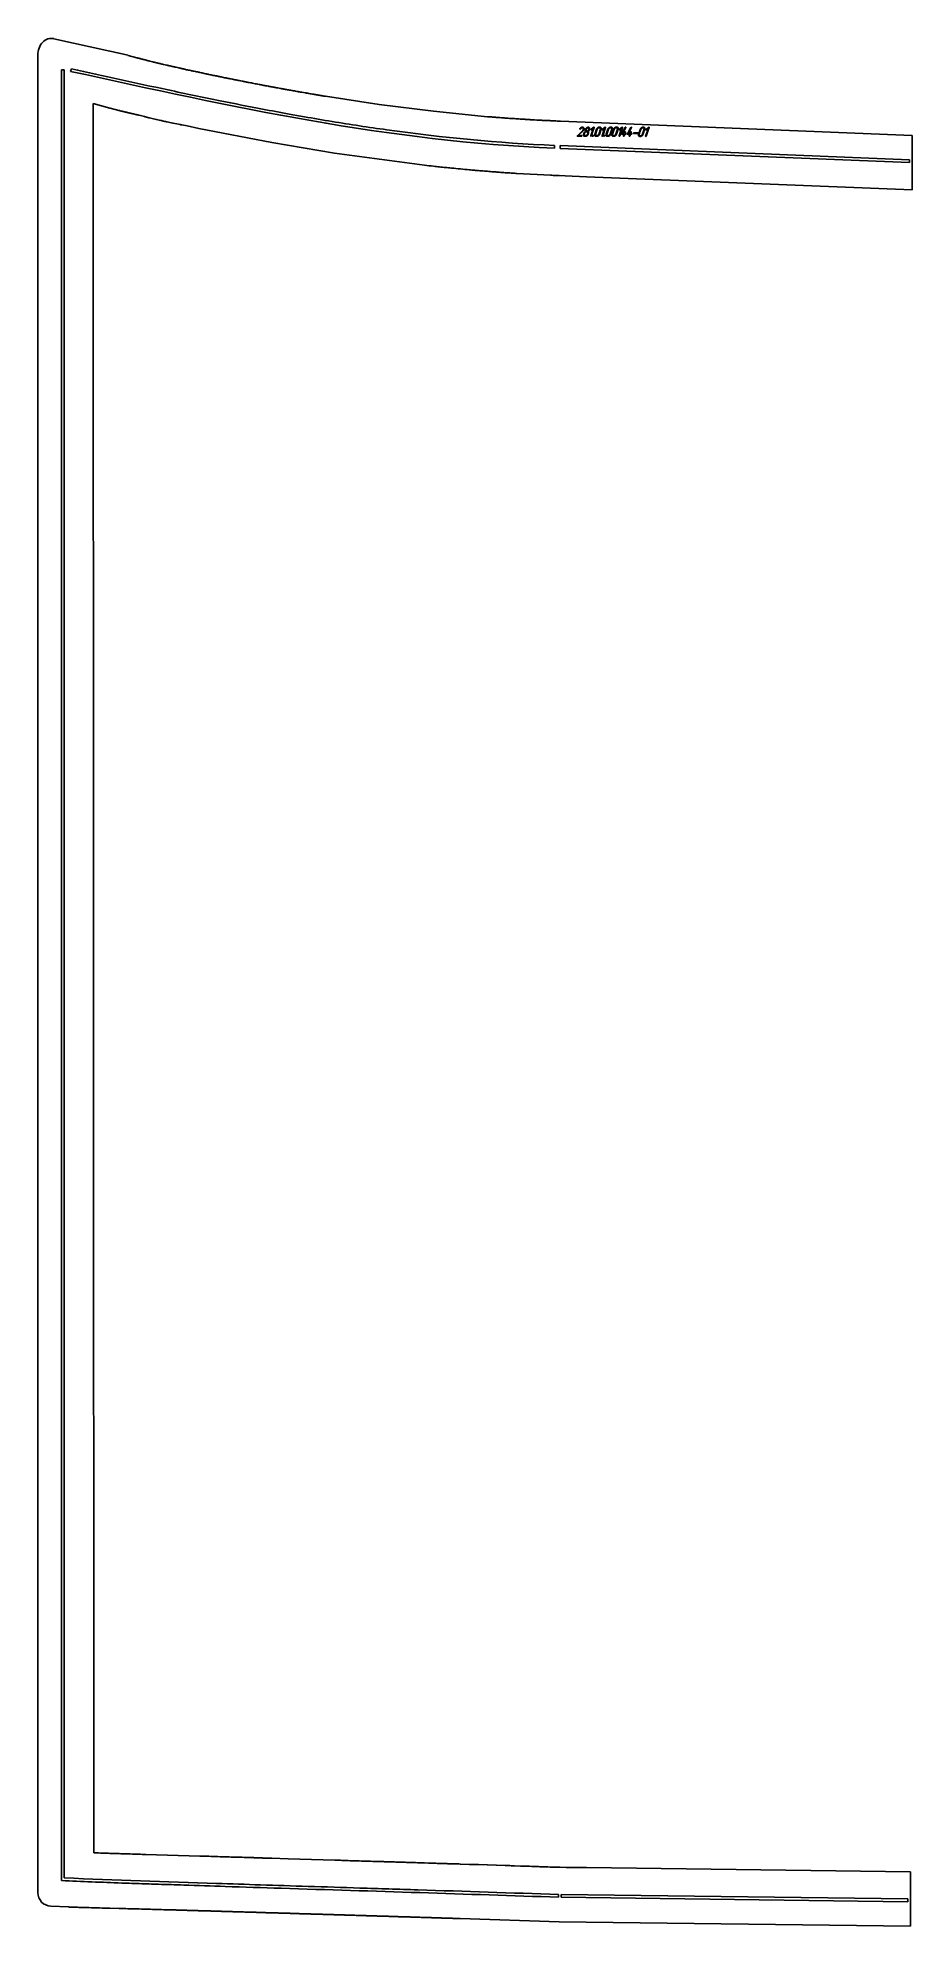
# Model space of a CAD drawing. Header units: millimetres. Extents: x 378 to 1341, y 100 to 2180.
import ezdxf

# ---------------------------------------------------------------- set-up
doc = ezdxf.new("R2010")
doc.units = ezdxf.units.MM
doc.linetypes.add('K5LT32768', pattern=[0])
doc.layers.add('Engraving', color=7, linetype='Continuous')

msp = doc.modelspace()

# ---------------------------------------------------------------- linework, layer by layer
at = {"color": 150, "linetype": 'K5LT32768', "lineweight": 25, "true_color": 0x0080ff}
for p, q in [((457.7, 2165.2), (395.8, 2178.8)), ((467.5, 2162.9), (457.8, 2165.1)), ((378.2, 2160.6), (378.2, 137.7)), ((477.4, 2160.5), (467.7, 2162.9)), ((487.3, 2157.8), (477.6, 2160.4)), ((488.5, 2157.5), (487.5, 2157.7)), ((489, 2157.3), (488.5, 2157.5)), ((439.8, 180.9), (439.3, 2107.3)), ((439.3, 2107.3), (457.7, 2102.4)), ((457.7, 2102.4), (457.8, 2102.4)), ((457.8, 2102.4), (467.5, 2099.8)), ((754.1, 2106.3), (695.1, 2115.4)), ((754.1, 2106.3), (813.9, 2098.8)), ((467.5, 2099.8), (467.7, 2099.7)), ((467.7, 2099.7), (468.2, 2099.6)), ((468.2, 2099.6), (469.1, 2099.4)), ((477.4, 2097.3), (477.6, 2097.3)), ((487.3, 2095.1), (487.5, 2095)), ((497.2, 2092.6), (497.4, 2092.5)), ((507.1, 2090.2), (507.3, 2090.1)), ((517, 2087.9), (517.2, 2087.9)), ((526.9, 2085.8), (527.1, 2085.8)), ((542.7, 2082.7), (536.8, 2083.8)), ((555.5, 2079.8), (542.7, 2082.7)), ((635.8, 2064.4), (555.5, 2079.8)), ((873.5, 2092.9), (813.9, 2098.8)), ((883.4, 2092.1), (883.2, 2092.1)), ((893.3, 2091.4), (893.1, 2091.4)), ((903.2, 2090.7), (903, 2090.7)), ((913.1, 2090), (912.9, 2090.1)), ((923, 2089.5), (922.8, 2089.5)), ((932.9, 2088.9), (932.7, 2088.9)), ((942.8, 2088.4), (942.6, 2088.5)), ((952.6, 2088), (952.5, 2088)), ((1341.4, 2072.3), (953.9, 2088)), ((705, 2052.8), (635.8, 2064.4)), ((1341.4, 2072.3), (1341.3, 2045.3)), ((804.2, 2039.4), (705, 2052.8)), ((813.9, 2038.3), (814.1, 2038.3)), ((1341.3, 2045.3), (1341.3, 2042.3)), ((1341.3, 2042.3), (1341.3, 2012.2)), ((823.8, 2037.3), (824, 2037.3)), ((833.7, 2036.3), (833.9, 2036.3)), ((843.6, 2035.3), (843.8, 2035.3)), ((853.5, 2034.4), (853.7, 2034.4)), ((853.7, 2034.4), (853.8, 2034.4)), ((853.8, 2034.4), (854.7, 2034.3)), ((863.4, 2033.5), (863.6, 2033.5)), ((873.3, 2032.7), (873.5, 2032.7)), ((883.2, 2032), (883.4, 2031.9)), ((893.1, 2031.2), (893.3, 2031.2)), ((903, 2030.6), (903.2, 2030.6)), ((942.8, 2028.4), (906, 2030.4)), ((951.6, 2028), (952.5, 2028)), ((952.5, 2028), (952.6, 2028)), ((952.6, 2028), (958.9, 2027.7)), ((958.9, 2027.7), (982.7, 2026.8)), ((982.7, 2026.8), (1341.3, 2012.2)), ((454.5, 180.5), (453.7, 180.5)), ((457.8, 180.3), (457.7, 180.3)), ((467.7, 180), (467.5, 180)), ((477.6, 179.7), (477.4, 179.7)), ((487.5, 179.4), (487.3, 179.4)), ((556.8, 177.4), (497.2, 179.2)), ((566.7, 177.1), (566.5, 177.1)), ((576.6, 176.7), (576.4, 176.8)), ((586.5, 176.4), (586.3, 176.5)), ((596.4, 176.2), (596.2, 176.2)), ((606.1, 175.9), (605.5, 175.9)), ((606.3, 175.9), (606.1, 175.9)), ((606.8, 175.9), (606.3, 175.9)), ((616.2, 175.5), (616, 175.6)), ((626.1, 175.2), (625.9, 175.2)), ((654, 174.4), (635.8, 174.9)), ((654, 174.4), (705.3, 172.9)), ((706.9, 172.8), (705.3, 172.9)), ((708.1, 172.8), (706.9, 172.8)), ((715.2, 172.5), (714.9, 172.5)), ((725, 172.2), (724.8, 172.2)), ((734.9, 171.9), (734.7, 171.9)), ((744.8, 171.6), (744.6, 171.6)), ((754.7, 171.3), (754.5, 171.3)), ((757.7, 171.2), (754.7, 171.3)), ((758.8, 171.2), (757.7, 171.2)), ((764.6, 171), (764.4, 171)), ((774.5, 170.7), (774.3, 170.7)), ((784.4, 170.4), (784.2, 170.4)), ((794.3, 170.1), (794.1, 170.1)), ((804.2, 169.8), (804, 169.8)), ((808.4, 169.7), (804.2, 169.8)), ((809.5, 169.6), (808.4, 169.7)), ((813.9, 169.5), (809.5, 169.6)), ((814.1, 169.5), (813.9, 169.5)), ((824, 169.2), (823.8, 169.2)), ((833.9, 168.9), (833.7, 168.9)), ((843.8, 168.5), (843.6, 168.6)), ((853.5, 168.2), (843.8, 168.5)), ((853.7, 168.2), (853.5, 168.2)), ((859.1, 168.1), (853.7, 168.2)), ((860.2, 168), (859.1, 168.1)), ((863.4, 167.9), (860.2, 168)), ((863.6, 167.9), (863.4, 167.9)), ((873.3, 167.6), (863.6, 167.9)), ((873.5, 167.6), (873.3, 167.6)), ((883.2, 167.3), (873.5, 167.6)), ((883.4, 167.3), (883.2, 167.3)), ((893.1, 167), (883.4, 167.3)), ((893.3, 167), (893.1, 167)), ((903.2, 166.6), (903, 166.6)), ((909.9, 166.4), (903.2, 166.6)), ((911, 166.4), (909.9, 166.4)), ((912.9, 166.3), (911, 166.4)), ((913.1, 166.3), (912.9, 166.3)), ((923, 166), (922.8, 166)), ((932.9, 165.6), (932.7, 165.6)), ((942.8, 165.3), (942.6, 165.3)), ((952.6, 165), (952.5, 165)), ((953.2, 165), (952.6, 165)), ((960.2, 164.9), (953.2, 165)), ((982.7, 164.6), (960.2, 164.9)), ((1339.6, 160.1), (982.7, 164.6)), ((982.7, 164.6), (982.7, 164.6)), ((1339.6, 160.1), (1339.6, 130.1)), ((378.2, 137.7), (378.2, 137.2)), ((1339.6, 130.1), (1339.6, 127.1)), ((1339.6, 127.1), (1339.6, 100.1)), ((392.5, 122.1), (412.2, 121.3)), ((457.7, 119.9), (467.7, 119.7)), ((477.6, 119.4), (477.4, 119.4)), ((487.5, 119.1), (487.3, 119.2)), ((497.4, 118.9), (497.2, 118.9)), ((507.3, 118.6), (507.1, 118.6)), ((517.2, 118.3), (517, 118.3)), ((527.1, 118), (526.9, 118)), ((537, 117.8), (536.8, 117.8)), ((546.9, 117.5), (546.7, 117.5)), ((556.8, 117.2), (556.6, 117.2)), ((566.7, 116.9), (566.5, 116.9)), ((576.6, 116.6), (576.4, 116.6)), ((586.5, 116.3), (586.3, 116.3)), ((596.4, 116), (596.2, 116)), ((606.3, 115.7), (606.1, 115.7)), ((616.2, 115.4), (616, 115.4)), ((626.1, 115.1), (625.9, 115.1)), ((636, 114.8), (635.8, 114.8)), ((645.9, 114.5), (645.7, 114.6)), ((655.8, 114.3), (655.6, 114.3)), ((665.7, 114), (665.5, 114)), ((675.6, 113.7), (675.4, 113.7)), ((685.5, 113.4), (685.3, 113.4)), ((695.4, 113.1), (695.1, 113.1)), ((705.3, 112.8), (705, 112.8)), ((715.2, 112.5), (714.9, 112.5)), ((725, 112.2), (724.8, 112.2)), ((734.9, 111.9), (734.7, 111.9)), ((744.8, 111.6), (744.6, 111.6)), ((754.7, 111.3), (754.5, 111.3)), ((764.6, 111), (764.4, 111)), ((774.5, 110.7), (774.3, 110.7)), ((784.4, 110.4), (784.2, 110.4)), ((794.3, 110), (794.1, 110.1)), ((804.2, 109.7), (804, 109.7)), ((814.1, 109.4), (813.9, 109.4)), ((824, 109.1), (823.8, 109.1)), ((833.9, 108.8), (833.7, 108.8)), ((843.6, 108.5), (952.6, 105)), ((952.6, 105), (1339.6, 100.1))]:
    msp.add_line(p, q, dxfattribs=at)
msp.add_arc((455, 2155.1), 10.4, 74.3808, 74.9438, dxfattribs=at)
for centre, major_axis, ratio, start_param, end_param in [((393.2, 2160.6), (0, -18.5), 0.811415, 2.964489, 4.712389), ((393.2, 137.2), (0, 15.1), 0.990143, 1.570796, 3.098729)]:
    msp.add_ellipse(centre, major_axis=major_axis, ratio=ratio, start_param=start_param, end_param=end_param, dxfattribs=at)
for points in [[(467.7, 2162.9), (467.7, 2162.9), (467.6, 2162.9), (467.5, 2162.9)], [(477.6, 2160.4), (477.6, 2160.4), (477.5, 2160.4), (477.4, 2160.5)], [(487.5, 2157.7), (487.5, 2157.8), (487.4, 2157.8), (487.3, 2157.8)], [(497.2, 2155.2), (496.9, 2155.3), (496.2, 2155.4), (495.2, 2155.7), (494.1, 2156), (493.1, 2156.2), (492.1, 2156.5), (491.1, 2156.8), (490.1, 2157), (489.4, 2157.2), (489, 2157.3)], [(537, 2145.8), (536.9, 2145.8), (536.9, 2145.8), (536.8, 2145.9)], [(546.9, 2143.6), (546.8, 2143.6), (546.8, 2143.7), (546.7, 2143.7)], [(556.8, 2141.5), (556.7, 2141.5), (556.7, 2141.5), (556.6, 2141.6)], [(566.7, 2139.4), (566.6, 2139.4), (566.6, 2139.4), (566.5, 2139.5)], [(576.6, 2137.4), (576.5, 2137.4), (576.5, 2137.4), (576.4, 2137.4)], [(586.5, 2135.3), (586.4, 2135.4), (586.4, 2135.4), (586.3, 2135.4)], [(596.4, 2133.3), (596.3, 2133.4), (596.3, 2133.4), (596.2, 2133.4)], [(606.3, 2131.4), (606.2, 2131.4), (606.2, 2131.4), (606.1, 2131.4)], [(616.2, 2129.5), (616.1, 2129.5), (616, 2129.5), (616, 2129.5)], [(626.1, 2127.6), (626, 2127.6), (625.9, 2127.6), (625.9, 2127.6)], [(636, 2125.7), (635.9, 2125.7), (635.8, 2125.8), (635.8, 2125.8)], [(645.9, 2123.9), (645.8, 2123.9), (645.7, 2123.9), (645.7, 2123.9)], [(655.8, 2122.1), (655.7, 2122.1), (655.6, 2122.1), (655.6, 2122.2)], [(665.7, 2120.4), (665.6, 2120.4), (665.5, 2120.4), (665.5, 2120.4)], [(675.6, 2118.6), (675.5, 2118.7), (675.4, 2118.7), (675.4, 2118.7)], [(685.5, 2117), (685.4, 2117), (685.3, 2117), (685.3, 2117)], [(932.7, 2088.9), (929.4, 2089.1), (926.2, 2089.3), (923, 2089.5)], [(953.9, 2088), (953.5, 2088), (953, 2088), (952.6, 2088)], [(804.2, 2039.4), (807.4, 2039.1), (810.7, 2038.7), (813.9, 2038.3)], [(814.1, 2038.3), (815.2, 2038.2), (817.3, 2038), (820.6, 2037.6), (822.7, 2037.4), (823.8, 2037.3)], [(833.9, 2036.3), (837.1, 2035.9), (840.4, 2035.6), (843.6, 2035.3)], [(843.8, 2035.3), (847, 2035), (850.3, 2034.7), (853.5, 2034.4)], [(863.6, 2033.5), (864.7, 2033.4), (866.8, 2033.2), (870.1, 2033), (872.2, 2032.8), (873.3, 2032.7)], [(873.5, 2032.7), (874.6, 2032.6), (876.7, 2032.4), (880, 2032.2), (882.1, 2032), (883.2, 2032)], [(903.2, 2030.6), (904.1, 2030.5), (905.1, 2030.4), (906, 2030.4)], [(457.7, 180.3), (456.6, 180.4), (455.6, 180.4), (454.5, 180.5)], [(487.3, 179.4), (484.1, 179.5), (480.9, 179.6), (477.6, 179.7)], [(566.5, 177.1), (563.3, 177.2), (560, 177.3), (556.8, 177.4)], [(576.4, 176.8), (573.2, 176.9), (569.9, 177), (566.7, 177.1)], [(586.3, 176.5), (583.1, 176.5), (579.8, 176.6), (576.6, 176.7)], [(596.2, 176.2), (593, 176.3), (589.7, 176.3), (586.5, 176.4)], [(605.5, 175.9), (602.5, 176), (599.4, 176.1), (596.4, 176.2)], [(714.9, 172.5), (712.7, 172.6), (710.4, 172.7), (708.1, 172.8)], [(724.8, 172.2), (721.6, 172.3), (718.4, 172.4), (715.2, 172.5)], [(734.7, 171.9), (731.5, 172), (728.3, 172.1), (725, 172.2)], [(744.6, 171.6), (741.4, 171.7), (738.2, 171.8), (734.9, 171.9)], [(754.5, 171.3), (751.3, 171.4), (748.1, 171.5), (744.8, 171.6)], [(764.4, 171), (762.6, 171.1), (760.7, 171.1), (758.8, 171.2)], [(942.6, 165.3), (939.3, 165.4), (936.1, 165.5), (932.9, 165.6)], [(952.5, 165), (949.3, 165.1), (946, 165.2), (942.8, 165.3)], [(467.7, 119.7), (471, 119.6), (474.2, 119.5), (477.4, 119.4)], [(477.6, 119.4), (480.9, 119.3), (484.1, 119.2), (487.3, 119.2)], [(487.5, 119.1), (490.8, 119.1), (494, 119), (497.2, 118.9)], [(497.4, 118.9), (500.7, 118.8), (503.9, 118.7), (507.1, 118.6)], [(507.3, 118.6), (510.6, 118.5), (513.8, 118.4), (517, 118.3)]]:
    msp.add_open_spline(points, degree=3, dxfattribs=at)
for points, knots in [([(497.4, 2155.1), (497.4, 2155.1), (497.4, 2155.1), (497.3, 2155.2), (497.3, 2155.2), (497.2, 2155.2), (497.2, 2155.2), (497.2, 2155.2)], [0, 0, 0, 0, 0.249834, 0.499668, 0.749745, 0.874872, 1, 1, 1, 1]), ([(507.1, 2152.7), (506.9, 2152.8), (506.4, 2152.9), (505.5, 2153.1), (503.9, 2153.5), (501.9, 2154), (499.9, 2154.5), (498.5, 2154.8), (497.8, 2155), (497.4, 2155.1)], [0, 0, 0, 0, 0.070032, 0.140063, 0.280127, 0.560253, 0.780127, 0.890063, 1, 1, 1, 1]), ([(507.3, 2152.7), (507.3, 2152.7), (507.3, 2152.7), (507.2, 2152.7), (507.2, 2152.7), (507.1, 2152.7), (507.1, 2152.7), (507.1, 2152.7)], [0, 0, 0, 0, 0.249795, 0.499589, 0.749686, 0.874843, 1, 1, 1, 1]), ([(517, 2150.4), (516.6, 2150.4), (515.9, 2150.6), (514.5, 2150.9), (512.8, 2151.3), (511.2, 2151.7), (510, 2152), (509.1, 2152.2), (508.2, 2152.4), (507.6, 2152.6), (507.3, 2152.7)], [0, 0, 0, 0, 0.117974, 0.235948, 0.432571, 0.629195, 0.721896, 0.814597, 0.907299, 1, 1, 1, 1]), ([(517.2, 2150.3), (517.2, 2150.3), (517.2, 2150.3), (517.1, 2150.3), (517.1, 2150.3), (517, 2150.4), (517, 2150.4), (517, 2150.4)], [0, 0, 0, 0, 0.249777, 0.499555, 0.74966, 0.87483, 1, 1, 1, 1]), ([(526.9, 2148.1), (526.6, 2148.1), (525.9, 2148.3), (524.6, 2148.6), (523.2, 2148.9), (521.6, 2149.3), (519.6, 2149.7), (518.2, 2150.1), (517.2, 2150.3)], [0, 0, 0, 0, 0.100516, 0.201032, 0.402065, 0.551549, 0.701032, 1, 1, 1, 1]), ([(527.1, 2148), (527.1, 2148), (527.1, 2148), (527, 2148), (527, 2148.1), (526.9, 2148.1), (526.9, 2148.1), (526.9, 2148.1)], [0, 0, 0, 0, 0.249772, 0.499545, 0.749653, 0.874826, 1, 1, 1, 1]), ([(536.8, 2145.9), (536.3, 2146), (535.3, 2146.2), (533.1, 2146.7), (531, 2147.1), (528.8, 2147.6), (527.7, 2147.9), (527.1, 2148)], [0, 0, 0, 0, 0.1589633, 0.3179267, 0.6589633, 0.8294817, 1, 1, 1, 1]), ([(546.7, 2143.7), (545.8, 2143.9), (543.6, 2144.3), (540.9, 2144.9), (538.5, 2145.5), (537.5, 2145.7), (537, 2145.8)], [0, 0, 0, 0, 0.275289, 0.688223, 0.844112, 1, 1, 1, 1]), ([(556.6, 2141.6), (556.1, 2141.7), (554.8, 2141.9), (552.1, 2142.5), (549.4, 2143.1), (547.4, 2143.5), (546.9, 2143.6)], [0, 0, 0, 0, 0.155109, 0.387772, 0.853098, 1, 1, 1, 1]), ([(566.5, 2139.5), (566.1, 2139.5), (565.3, 2139.7), (563.7, 2140), (561.6, 2140.5), (559.2, 2141), (557.6, 2141.3), (556.8, 2141.5)], [0, 0, 0, 0, 0.125, 0.25, 0.5, 0.75, 1, 1, 1, 1]), ([(576.4, 2137.4), (576, 2137.5), (575.2, 2137.7), (573.6, 2138), (571.5, 2138.4), (569.1, 2138.9), (567.5, 2139.2), (566.7, 2139.4)], [0, 0, 0, 0, 0.125, 0.25, 0.5, 0.75, 1, 1, 1, 1]), ([(586.3, 2135.4), (585.9, 2135.5), (585.1, 2135.6), (583.5, 2135.9), (581.4, 2136.4), (579.4, 2136.8), (577.8, 2137.1), (577, 2137.3), (576.6, 2137.4)], [0, 0, 0, 0, 0.125, 0.25, 0.5, 0.75, 0.875, 1, 1, 1, 1]), ([(596.2, 2133.4), (595.8, 2133.5), (595, 2133.6), (593.4, 2134), (591.3, 2134.4), (589.3, 2134.8), (587.7, 2135.1), (586.9, 2135.3), (586.5, 2135.3)], [0, 0, 0, 0, 0.125, 0.25, 0.5, 0.75, 0.875, 1, 1, 1, 1]), ([(606.1, 2131.4), (606, 2131.5), (605.9, 2131.5), (605.7, 2131.5), (605.2, 2131.6), (604.4, 2131.8), (602.7, 2132.1), (599.9, 2132.6), (597.7, 2133.1), (596.4, 2133.3)], [0, 0, 0, 0, 0.018863, 0.037725, 0.07545, 0.1509, 0.301801, 0.603602, 1, 1, 1, 1]), ([(616, 2129.5), (615.2, 2129.7), (613.6, 2130), (611.1, 2130.4), (609.1, 2130.8), (607.5, 2131.2), (606.7, 2131.3), (606.3, 2131.4)], [0, 0, 0, 0, 0.25, 0.5, 0.75, 0.875, 1, 1, 1, 1]), ([(625.9, 2127.6), (625.5, 2127.7), (624.9, 2127.8), (623.5, 2128.1), (621.6, 2128.4), (619, 2128.9), (617.1, 2129.3), (616.2, 2129.5)], [0, 0, 0, 0, 0.103093, 0.206186, 0.412371, 0.706186, 1, 1, 1, 1]), ([(635.8, 2125.8), (635.5, 2125.8), (634.9, 2125.9), (633.7, 2126.1), (631.8, 2126.5), (629.7, 2126.9), (627.9, 2127.2), (626.9, 2127.4), (626.3, 2127.5), (626.1, 2127.6)], [0, 0, 0, 0, 0.090005, 0.180011, 0.360022, 0.680011, 0.840005, 0.920003, 1, 1, 1, 1]), ([(645.7, 2123.9), (644.7, 2124.1), (643.1, 2124.4), (641, 2124.8), (639.3, 2125.1), (637.9, 2125.4), (636.8, 2125.6), (636.3, 2125.7), (636, 2125.7)], [0, 0, 0, 0, 0.308288, 0.481216, 0.654144, 0.827072, 0.913536, 1, 1, 1, 1]), ([(655.6, 2122.2), (654.7, 2122.3), (653.3, 2122.6), (651.2, 2122.9), (649.4, 2123.3), (647.9, 2123.5), (646.9, 2123.7), (646.3, 2123.8), (646, 2123.9), (645.9, 2123.9)], [0, 0, 0, 0, 0.254707, 0.445738, 0.636768, 0.818384, 0.909192, 0.954596, 1, 1, 1, 1]), ([(665.5, 2120.4), (664.8, 2120.5), (663.3, 2120.8), (660.9, 2121.2), (658.3, 2121.7), (656.6, 2122), (655.8, 2122.1)], [0, 0, 0, 0, 0.191447, 0.478617, 0.739309, 1, 1, 1, 1]), ([(675.4, 2118.7), (675, 2118.7), (674.1, 2118.9), (672, 2119.3), (669.7, 2119.6), (667.4, 2120), (666.3, 2120.3), (665.7, 2120.4)], [0, 0, 0, 0, 0.115106, 0.287765, 0.633084, 0.816542, 1, 1, 1, 1]), ([(685.3, 2117), (685.1, 2117), (684.8, 2117.1), (684.1, 2117.2), (682.7, 2117.4), (680.6, 2117.8), (678.1, 2118.2), (676.4, 2118.5), (675.6, 2118.6)], [0, 0, 0, 0, 0.0413, 0.103249, 0.227148, 0.474947, 0.737473, 1, 1, 1, 1]), ([(695.1, 2115.4), (695, 2115.4), (694.7, 2115.4), (694, 2115.5), (692.8, 2115.7), (690.5, 2116.1), (687.9, 2116.5), (686, 2116.9), (685.5, 2117)], [0, 0, 0, 0, 0.051096, 0.102775, 0.206135, 0.412853, 0.82629, 1, 1, 1, 1]), ([(469.1, 2099.4), (469.8, 2099.2), (471, 2098.9), (472.5, 2098.5), (473.7, 2098.2), (474.8, 2097.9), (475.9, 2097.7), (476.8, 2097.4), (477.3, 2097.3), (477.4, 2097.3)], [0, 0, 0, 0, 0.242553, 0.423384, 0.552377, 0.66598, 0.801024, 0.967338, 1, 1, 1, 1]), ([(477.6, 2097.3), (478, 2097.2), (478.8, 2097), (480.2, 2096.6), (481.9, 2096.3), (483.8, 2095.8), (485.7, 2095.4), (486.9, 2095.2), (487.3, 2095.1)], [0, 0, 0, 0, 0.104683, 0.264084, 0.428998, 0.626305, 0.85551, 1, 1, 1, 1]), ([(487.5, 2095), (487.9, 2094.9), (488.7, 2094.8), (489.5, 2094.6), (489.9, 2094.5)], [0, 0, 0, 0, 0.478858, 1, 1, 1, 1]), ([(489.9, 2094.5), (491.9, 2094), (494.3, 2093.3), (496.8, 2092.7), (497.2, 2092.6)], [0, 0, 0, 0, 0.807689, 1, 1, 1, 1]), ([(497.4, 2092.5), (498.8, 2092.2), (502, 2091.4), (505.2, 2090.6), (507.1, 2090.2)], [0, 0, 0, 0, 0.406484, 1, 1, 1, 1]), ([(507.3, 2090.1), (509.4, 2089.6), (512.7, 2088.9), (515.9, 2088.2), (517, 2087.9)], [0, 0, 0, 0, 0.652102, 1, 1, 1, 1]), ([(517.2, 2087.9), (518.4, 2087.6), (521.6, 2086.9), (524.8, 2086.2), (526.9, 2085.8)], [0, 0, 0, 0, 0.358031, 1, 1, 1, 1]), ([(527.1, 2085.8), (527.2, 2085.7), (529.8, 2085.2), (533.1, 2084.6), (536.2, 2083.9), (536.8, 2083.8)], [0, 0, 0, 0, 0.020902, 0.813824, 1, 1, 1, 1]), ([(883.2, 2092.1), (882.7, 2092.2), (881.6, 2092.3), (879.9, 2092.4), (877.9, 2092.6), (875.8, 2092.7), (874.3, 2092.9), (873.5, 2092.9)], [0, 0, 0, 0, 0.136553, 0.341383, 0.546213, 0.751042, 1, 1, 1, 1]), ([(893.1, 2091.4), (892.3, 2091.5), (890.2, 2091.6), (887.6, 2091.8), (885.2, 2092), (884, 2092.1), (883.4, 2092.1)], [0, 0, 0, 0, 0.250906, 0.627264, 0.813632, 1, 1, 1, 1]), ([(903, 2090.7), (901.8, 2090.8), (899.6, 2090.9), (896.9, 2091.1), (894.8, 2091.3), (893.8, 2091.3), (893.3, 2091.4)], [0, 0, 0, 0, 0.364804, 0.682402, 0.841201, 1, 1, 1, 1]), ([(912.9, 2090.1), (912.6, 2090.1), (912.1, 2090.1), (911, 2090.2), (908, 2090.4), (905.3, 2090.5), (903.2, 2090.7)], [0, 0, 0, 0, 0.084216, 0.168433, 0.336865, 1, 1, 1, 1]), ([(922.8, 2089.5), (922.5, 2089.5), (921.9, 2089.5), (920.8, 2089.6), (919.5, 2089.7), (917.9, 2089.8), (916.3, 2089.9), (914.7, 2090), (913.6, 2090), (913.1, 2090)], [0, 0, 0, 0, 0.085539, 0.171079, 0.342158, 0.506618, 0.671079, 0.835539, 1, 1, 1, 1]), ([(942.6, 2088.5), (942.2, 2088.5), (941.4, 2088.5), (939.7, 2088.6), (936.9, 2088.7), (934.5, 2088.8), (932.9, 2088.9)], [0, 0, 0, 0, 0.121923, 0.250884, 0.508805, 1, 1, 1, 1]), ([(952.5, 2088), (951.7, 2088.1), (950.1, 2088.1), (948.1, 2088.2), (946.4, 2088.3), (945.2, 2088.3), (944, 2088.4), (943.2, 2088.4), (942.8, 2088.4)], [0, 0, 0, 0, 0.2487079, 0.4974157, 0.6230618, 0.7487079, 0.8743539, 1, 1, 1, 1]), ([(824, 2037.3), (825.1, 2037.1), (828.3, 2036.8), (831.5, 2036.5), (833.7, 2036.3)], [0, 0, 0, 0, 0.333333, 1, 1, 1, 1]), ([(854.7, 2034.3), (856.7, 2034.1), (859.5, 2033.9), (862.4, 2033.6), (863.4, 2033.5)], [0, 0, 0, 0, 0.666667, 1, 1, 1, 1]), ([(883.4, 2031.9), (885.5, 2031.8), (888.8, 2031.5), (892, 2031.3), (893.1, 2031.2)], [0, 0, 0, 0, 0.666667, 1, 1, 1, 1]), ([(893.3, 2031.2), (894.4, 2031.2), (896.5, 2031), (899.4, 2030.8), (901.5, 2030.7), (902.6, 2030.6), (903, 2030.6)], [0, 0, 0, 0, 0.333333, 0.666667, 0.888889, 1, 1, 1, 1]), ([(942.8, 2028.4), (944.7, 2028.3), (947.7, 2028.2), (950.6, 2028.1), (951.6, 2028)], [0, 0, 0, 0, 0.666667, 1, 1, 1, 1]), ([(453.7, 180.5), (450.9, 180.6), (446.2, 180.7), (441.6, 180.8), (439.8, 180.9)], [0, 0, 0, 0, 0.607796, 1, 1, 1, 1]), ([(467.5, 180), (466.5, 180.1), (463.3, 180.2), (460, 180.3), (457.8, 180.3)], [0, 0, 0, 0, 0.3081033, 1, 1, 1, 1]), ([(477.4, 179.7), (477, 179.7), (473.7, 179.8), (470.5, 179.9), (467.7, 180)], [0, 0, 0, 0, 0.142495, 1, 1, 1, 1]), ([(497.2, 179.2), (494.5, 179.2), (491.3, 179.3), (488.1, 179.4), (487.5, 179.4)], [0, 0, 0, 0, 0.838629, 1, 1, 1, 1]), ([(616, 175.6), (614.2, 175.6), (611.2, 175.7), (608.1, 175.8), (606.8, 175.9)], [0, 0, 0, 0, 0.572396, 1, 1, 1, 1]), ([(625.9, 175.2), (625.4, 175.3), (622.5, 175.4), (619.3, 175.5), (616.5, 175.5), (616.2, 175.5)], [0, 0, 0, 0, 0.134237, 0.903952, 1, 1, 1, 1]), ([(635.8, 174.9), (634.4, 175), (631.2, 175.1), (628, 175.2), (626.1, 175.2)], [0, 0, 0, 0, 0.415621, 1, 1, 1, 1]), ([(774.3, 170.7), (773.2, 170.8), (770, 170.9), (766.7, 171), (764.6, 171)], [0, 0, 0, 0, 0.345506, 1, 1, 1, 1]), ([(784.2, 170.4), (782.2, 170.5), (778.9, 170.6), (775.7, 170.7), (774.5, 170.7)], [0, 0, 0, 0, 0.638081, 1, 1, 1, 1]), ([(794.1, 170.1), (794.1, 170.1), (792.5, 170.2), (789.3, 170.3), (786.1, 170.4), (784.4, 170.4)], [0, 0, 0, 0, 0.0175808, 0.4672965, 1, 1, 1, 1]), ([(804, 169.8), (802.1, 169.9), (798.9, 170), (795.6, 170.1), (794.3, 170.1)], [0, 0, 0, 0, 0.5921655, 1, 1, 1, 1]), ([(823.8, 169.2), (822.3, 169.2), (819.1, 169.3), (815.9, 169.4), (814.1, 169.5)], [0, 0, 0, 0, 0.452633, 1, 1, 1, 1]), ([(833.7, 168.9), (832, 168.9), (828.8, 169), (825.6, 169.1), (824, 169.2)], [0, 0, 0, 0, 0.513679, 1, 1, 1, 1]), ([(843.6, 168.6), (841.3, 168.6), (838.1, 168.7), (834.9, 168.8), (833.9, 168.9)], [0, 0, 0, 0, 0.698958, 1, 1, 1, 1]), ([(903, 166.6), (901.9, 166.7), (898.7, 166.8), (895.4, 166.9), (893.3, 167)], [0, 0, 0, 0, 0.333509, 1, 1, 1, 1]), ([(922.8, 166), (922.6, 166), (919.3, 166.1), (916.1, 166.2), (913.1, 166.3)], [0, 0, 0, 0, 0.057729, 1, 1, 1, 1]), ([(932.7, 165.6), (930.8, 165.7), (927.5, 165.8), (924.3, 165.9), (923, 166)], [0, 0, 0, 0, 0.591418, 1, 1, 1, 1]), ([(412.2, 121.3), (412.8, 121.2), (414, 121.2), (415.7, 121.1), (417.5, 121.1), (419.6, 121), (422.1, 120.9), (427.1, 120.8), (435.1, 120.5), (446, 120.2), (453.8, 120), (457.7, 119.9)], [0, 0, 0, 0, 0.038252, 0.076504, 0.114756, 0.153007, 0.21676, 0.280514, 0.484626, 0.742313, 1, 1, 1, 1]), ([(517.2, 118.3), (517.6, 118.3), (518.5, 118.3), (520.6, 118.2), (523.4, 118.1), (525.7, 118.1), (526.9, 118)], [0, 0, 0, 0, 0.114518, 0.286294, 0.629847, 1, 1, 1, 1]), ([(527.1, 118), (527.2, 118), (527.5, 118), (528.2, 118), (529.4, 118), (531.9, 117.9), (534.5, 117.8), (536.4, 117.8), (536.8, 117.8)], [0, 0, 0, 0, 0.036798, 0.091994, 0.202386, 0.423172, 0.864742, 1, 1, 1, 1]), ([(537, 117.8), (537.4, 117.7), (538.2, 117.7), (539.8, 117.7), (541.9, 117.6), (544.3, 117.5), (545.9, 117.5), (546.7, 117.5)], [0, 0, 0, 0, 0.125, 0.25, 0.5, 0.75, 1, 1, 1, 1]), ([(546.9, 117.5), (547.2, 117.5), (547.9, 117.4), (548.9, 117.4), (549.9, 117.4), (551.5, 117.3), (553.3, 117.3), (555.2, 117.2), (556.1, 117.2), (556.6, 117.2)], [0, 0, 0, 0, 0.102194, 0.204387, 0.306581, 0.408775, 0.704387, 0.852194, 1, 1, 1, 1]), ([(556.8, 117.2), (557.2, 117.2), (558, 117.1), (559.6, 117.1), (561.7, 117), (563.7, 117), (565.3, 116.9), (566.1, 116.9), (566.5, 116.9)], [0, 0, 0, 0, 0.125, 0.25, 0.5, 0.75, 0.875, 1, 1, 1, 1]), ([(566.7, 116.9), (567.1, 116.9), (567.9, 116.9), (569.5, 116.8), (571.5, 116.7), (573.6, 116.7), (575.2, 116.6), (576, 116.6), (576.4, 116.6)], [0, 0, 0, 0, 0.125, 0.25, 0.5, 0.75, 0.875, 1, 1, 1, 1]), ([(576.6, 116.6), (576.8, 116.6), (577.2, 116.6), (577.8, 116.6), (578.4, 116.5), (579.2, 116.5), (580.2, 116.5), (581.8, 116.4), (583.4, 116.4), (584.9, 116.4), (585.7, 116.3), (586.1, 116.3), (586.3, 116.3)], [0, 0, 0, 0, 0.062148, 0.124296, 0.186444, 0.248592, 0.372888, 0.497184, 0.748592, 0.874296, 0.937148, 1, 1, 1, 1]), ([(586.5, 116.3), (586.9, 116.3), (587.6, 116.3), (589.1, 116.2), (591.1, 116.2), (592.9, 116.1), (594.2, 116.1), (594.9, 116.1), (595.5, 116), (596, 116), (596.2, 116)], [0, 0, 0, 0, 0.114442, 0.228883, 0.457766, 0.728883, 0.796662, 0.864442, 0.932221, 1, 1, 1, 1]), ([(596.4, 116), (596.6, 116), (596.9, 116), (597.5, 116), (598, 116), (598.7, 115.9), (599.6, 115.9), (601.3, 115.9), (603.4, 115.8), (605.2, 115.8), (606.1, 115.7)], [0, 0, 0, 0, 0.055858, 0.111716, 0.167575, 0.223433, 0.335149, 0.446866, 0.723433, 1, 1, 1, 1]), ([(606.3, 115.7), (606.5, 115.7), (606.8, 115.7), (607.2, 115.7), (607.7, 115.7), (608.4, 115.7), (609.2, 115.6), (610.8, 115.6), (612.3, 115.5), (613.8, 115.5), (614.5, 115.5), (615.2, 115.5), (615.7, 115.4), (616, 115.4)], [0, 0, 0, 0, 0.04951, 0.09902, 0.14853, 0.19804, 0.29706, 0.39608, 0.69804, 0.77353, 0.84902, 0.92451, 1, 1, 1, 1]), ([(616.2, 115.4), (616.3, 115.4), (616.6, 115.4), (617, 115.4), (617.4, 115.4), (618, 115.4), (618.7, 115.4), (619.8, 115.3), (621.1, 115.3), (623.2, 115.2), (624.8, 115.2), (625.9, 115.1)], [0, 0, 0, 0, 0.043184, 0.086369, 0.129553, 0.172738, 0.259106, 0.345475, 0.509106, 0.672738, 1, 1, 1, 1]), ([(626.1, 115.1), (626.3, 115.1), (626.8, 115.1), (627.7, 115.1), (629, 115), (630.8, 115), (633.2, 114.9), (634.8, 114.9), (635.8, 114.8)], [0, 0, 0, 0, 0.070285, 0.140571, 0.281141, 0.491998, 0.702854, 1, 1, 1, 1]), ([(636, 114.8), (636.7, 114.8), (638.1, 114.8), (640, 114.7), (641.8, 114.7), (643.7, 114.6), (645, 114.6), (645.7, 114.6)], [0, 0, 0, 0, 0.235417, 0.411979, 0.588541, 0.794271, 1, 1, 1, 1]), ([(645.9, 114.5), (646.5, 114.5), (648.1, 114.5), (650.5, 114.4), (653.1, 114.3), (654.7, 114.3), (655.6, 114.3)], [0, 0, 0, 0, 0.194483, 0.486207, 0.743103, 1, 1, 1, 1]), ([(655.8, 114.3), (656.2, 114.2), (657.2, 114.2), (659.3, 114.1), (662.2, 114.1), (664.4, 114), (665.5, 114)], [0, 0, 0, 0, 0.1219797, 0.3049491, 0.6708881, 1, 1, 1, 1]), ([(665.7, 114), (665.9, 113.9), (666.4, 113.9), (667.5, 113.9), (669.7, 113.8), (672.4, 113.8), (674.5, 113.7), (675.4, 113.7)], [0, 0, 0, 0, 0.0640436, 0.1601089, 0.3522396, 0.7365009, 1, 1, 1, 1]), ([(675.6, 113.7), (676, 113.6), (676.8, 113.6), (678, 113.6), (679.2, 113.5), (680.8, 113.5), (682.4, 113.5), (684, 113.4), (684.8, 113.4), (685.3, 113.4)], [0, 0, 0, 0, 0.125, 0.25, 0.375, 0.5, 0.75, 0.875, 1, 1, 1, 1]), ([(685.5, 113.4), (685.9, 113.3), (686.7, 113.3), (688.3, 113.3), (690.3, 113.2), (692.3, 113.2), (693.9, 113.1), (694.7, 113.1), (695.1, 113.1)], [0, 0, 0, 0, 0.125, 0.25, 0.5, 0.75, 0.875, 1, 1, 1, 1]), ([(695.4, 113.1), (695.8, 113.1), (696.6, 113), (698.2, 113), (700.2, 112.9), (702.2, 112.9), (703.8, 112.8), (704.6, 112.8), (705, 112.8)], [0, 0, 0, 0, 0.125, 0.25, 0.5, 0.75, 0.875, 1, 1, 1, 1]), ([(705.3, 112.8), (705.7, 112.8), (706.5, 112.7), (708.1, 112.7), (710.1, 112.6), (712.1, 112.6), (713.7, 112.5), (714.5, 112.5), (714.9, 112.5)], [0, 0, 0, 0, 0.125, 0.25, 0.5, 0.75, 0.875, 1, 1, 1, 1]), ([(715.2, 112.5), (715.6, 112.5), (716.4, 112.4), (718, 112.4), (720, 112.3), (722, 112.3), (723.6, 112.2), (724.4, 112.2), (724.8, 112.2)], [0, 0, 0, 0, 0.125, 0.25, 0.5, 0.75, 0.875, 1, 1, 1, 1]), ([(725, 112.2), (725.5, 112.2), (726.3, 112.1), (727.9, 112.1), (729.9, 112), (731.9, 112), (733.5, 111.9), (734.3, 111.9), (734.7, 111.9)], [0, 0, 0, 0, 0.125, 0.25, 0.5, 0.75, 0.875, 1, 1, 1, 1]), ([(734.9, 111.9), (735.1, 111.9), (735.5, 111.8), (736.1, 111.8), (736.7, 111.8), (737.4, 111.8), (738.4, 111.8), (739.5, 111.7), (740.8, 111.7), (741.9, 111.7), (742.7, 111.6), (743.3, 111.6), (744, 111.6), (744.4, 111.6), (744.6, 111.6)], [0, 0, 0, 0, 0.05882, 0.11764, 0.17646, 0.23528, 0.35292, 0.47056, 0.60292, 0.73528, 0.80146, 0.86764, 0.93382, 1, 1, 1, 1]), ([(744.8, 111.6), (745, 111.6), (745.4, 111.6), (745.9, 111.5), (746.4, 111.5), (747.1, 111.5), (747.9, 111.5), (749.5, 111.4), (751.1, 111.4), (752.4, 111.3), (753.1, 111.3), (753.8, 111.3), (754.3, 111.3), (754.5, 111.3)], [0, 0, 0, 0, 0.053266, 0.106533, 0.159799, 0.213066, 0.319599, 0.426132, 0.713066, 0.784799, 0.856533, 0.928266, 1, 1, 1, 1]), ([(754.7, 111.3), (754.9, 111.3), (755.2, 111.3), (755.7, 111.2), (756.2, 111.2), (756.8, 111.2), (757.6, 111.2), (758.7, 111.1), (760, 111.1), (761.2, 111.1), (762.2, 111), (763, 111), (763.7, 111), (764.2, 111), (764.4, 111)], [0, 0, 0, 0, 0.0490963, 0.0981926, 0.1472889, 0.1963853, 0.2945779, 0.3927705, 0.5445779, 0.6963853, 0.7722889, 0.8481926, 0.9240963, 1, 1, 1, 1]), ([(764.6, 111), (764.8, 111), (765.1, 110.9), (765.5, 110.9), (765.9, 110.9), (766.5, 110.9), (767.2, 110.9), (768.3, 110.8), (769.6, 110.8), (771.2, 110.8), (772.7, 110.7), (773.8, 110.7), (774.3, 110.7)], [0, 0, 0, 0, 0.043997, 0.087994, 0.131991, 0.175987, 0.263981, 0.351975, 0.513981, 0.675987, 0.837994, 1, 1, 1, 1]), ([(774.5, 110.7), (774.7, 110.7), (775, 110.6), (775.5, 110.6), (775.9, 110.6), (776.6, 110.6), (777.4, 110.6), (779, 110.5), (780.5, 110.5), (782, 110.4), (782.7, 110.4), (783.5, 110.4), (784, 110.4), (784.2, 110.4)], [0, 0, 0, 0, 0.048771, 0.097543, 0.146314, 0.195086, 0.292628, 0.390171, 0.695086, 0.771314, 0.847543, 0.923771, 1, 1, 1, 1]), ([(784.4, 110.4), (784.6, 110.3), (785, 110.3), (785.5, 110.3), (786.1, 110.3), (786.8, 110.3), (787.7, 110.3), (788.9, 110.2), (790.1, 110.2), (791.2, 110.1), (792.1, 110.1), (792.8, 110.1), (793.4, 110.1), (793.9, 110.1), (794.1, 110.1)], [0, 0, 0, 0, 0.056264, 0.112529, 0.168793, 0.225057, 0.337586, 0.450115, 0.587586, 0.725057, 0.793793, 0.862529, 0.931264, 1, 1, 1, 1]), ([(794.3, 110), (794.7, 110), (795.5, 110), (797.1, 110), (799.2, 109.9), (801.2, 109.8), (802.8, 109.8), (803.6, 109.8), (804, 109.7)], [0, 0, 0, 0, 0.125, 0.25, 0.5, 0.75, 0.875, 1, 1, 1, 1]), ([(804.2, 109.7), (804.6, 109.7), (805.4, 109.7), (807, 109.7), (809.1, 109.6), (811.1, 109.5), (812.7, 109.5), (813.5, 109.5), (813.9, 109.4)], [0, 0, 0, 0, 0.125, 0.25, 0.5, 0.75, 0.875, 1, 1, 1, 1]), ([(814.1, 109.4), (814.5, 109.4), (815.3, 109.4), (816.5, 109.4), (817.7, 109.3), (819.4, 109.3), (821, 109.2), (822.6, 109.2), (823.4, 109.1), (823.8, 109.1)], [0, 0, 0, 0, 0.125, 0.25, 0.375, 0.5, 0.75, 0.875, 1, 1, 1, 1]), ([(824, 109.1), (824.5, 109.1), (825.7, 109.1), (828.3, 109), (831, 108.9), (833.1, 108.8), (833.7, 108.8)], [0, 0, 0, 0, 0.146936, 0.367339, 0.808146, 1, 1, 1, 1]), ([(833.9, 108.8), (834.2, 108.8), (834.8, 108.8), (836, 108.7), (838, 108.7), (840.6, 108.6), (842.6, 108.5), (843.6, 108.5)], [0, 0, 0, 0, 0.094095, 0.18819, 0.376381, 0.68819, 1, 1, 1, 1])]:
    msp.add_open_spline(points, degree=3, knots=knots, dxfattribs=at)
at = {"layer": 'Engraving', "color": 150, "linetype": 'K5LT32768', "lineweight": 25, "true_color": 0x0080ff}
for p, q in [((404.4, 150.4), (404.4, 2144.3)), ((404.4, 2144.3), (407.4, 2144.3)), ((407.4, 2144.3), (407.4, 153.3)), ((414.4, 2142.8), (415.3, 2145.7)), ((984, 2081.2), (983.6, 2081.1)), ((984.3, 2081.3), (984, 2081.2)), ((984.5, 2081.3), (984.3, 2081.3)), ((986, 2079.6), (986, 2080)), ((990.1, 2080), (987.2, 2071.7)), ((990.6, 2081.2), (987.7, 2079)), ((987.9, 2071.7), (991.1, 2080.9)), ((988, 2078.5), (990.1, 2080)), ((997, 2080.6), (996.3, 2080.6)), ((997.3, 2081.3), (996.6, 2081.3)), ((1002.5, 2080.1), (999.7, 2071.7)), ((1003, 2081.2), (1000.1, 2079)), ((1000.4, 2071.7), (1003.5, 2080.9)), ((1000.5, 2078.5), (1002.5, 2080.1)), ((1009.5, 2080.6), (1008.8, 2080.6)), ((1009.7, 2081.3), (1009, 2081.3)), ((1015.8, 2080.6), (1015.1, 2080.6)), ((1016.1, 2081.3), (1015.4, 2081.3)), ((1021.3, 2080.1), (1018.4, 2071.7)), ((1021.8, 2081.2), (1018.9, 2079)), ((1019.2, 2071.7), (1022.3, 2080.9)), ((1019.3, 2078.5), (1021.3, 2080.1)), ((1025.1, 2081), (1021.3, 2073.9)), ((1022.2, 2074.2), (1025.8, 2080.9)), ((1025.6, 2081.3), (1025.3, 2081.2)), ((1025.8, 2080.9), (1025.8, 2080.9)), ((1031.5, 2081), (1027.7, 2073.9)), ((1028.5, 2074.2), (1032.1, 2080.9)), ((1031.9, 2081.3), (1031.7, 2081.2)), ((1032.1, 2080.9), (1032.2, 2080.9)), ((947.4, 2058.2), (947.4, 2061.2)), ((953.6, 2058), (953.7, 2061)), ((953.7, 2061), (1338.3, 2045.4)), ((978.4, 2077.8), (972.5, 2071.8)), ((972.6, 2071.3), (976.9, 2071.3)), ((973.5, 2072), (978.9, 2077.4)), ((977.1, 2072), (973.5, 2072)), ((975.2, 2079.6), (975.2, 2079.4)), ((978.7, 2078), (978.4, 2077.8)), ((978.9, 2078.3), (978.7, 2078)), ((979.8, 2074.9), (979.3, 2073.4)), ((980.5, 2074.9), (980.1, 2073.4)), ((980.8, 2071.3), (981.5, 2071.3)), ((981, 2072), (981.7, 2072)), ((981.6, 2079.1), (981.4, 2078.4)), ((982.3, 2079.1), (982.1, 2078.4)), ((983.2, 2076.3), (982.4, 2076.3)), ((983.6, 2073.4), (984.1, 2074.9)), ((984.3, 2073.4), (984.8, 2074.9)), ((984.9, 2078.4), (985.2, 2079.1)), ((985.7, 2078.4), (985.9, 2079.1)), ((985.9, 2079.1), (986, 2079.3)), ((986, 2079.3), (986, 2079.6)), ((993.7, 2079.1), (991.8, 2073.4)), ((994.4, 2079.1), (992.5, 2073.4)), ((993.2, 2071.3), (993.9, 2071.3)), ((993.4, 2072), (994.1, 2072)), ((996.1, 2073.4), (998, 2079.1)), ((996.8, 2073.4), (998.7, 2079.1)), ((1006.1, 2079.1), (1004.2, 2073.5)), ((1006.9, 2079.1), (1004.9, 2073.5)), ((1005.6, 2071.3), (1006.3, 2071.3)), ((1005.9, 2072), (1006.6, 2072)), ((1008.5, 2073.5), (1010.4, 2079.1)), ((1009.2, 2073.5), (1011.1, 2079.1)), ((1012.5, 2079.1), (1010.6, 2073.5)), ((1013.2, 2079.1), (1011.3, 2073.5)), ((1012, 2071.3), (1012.7, 2071.3)), ((1012.2, 2072), (1012.9, 2072)), ((1014.8, 2073.5), (1016.8, 2079.1)), ((1015.6, 2073.5), (1017.5, 2079.2)), ((1021.3, 2073.9), (1021.3, 2073.8)), ((1021.5, 2073.5), (1024, 2073.5)), ((1024.2, 2074.2), (1022.2, 2074.2)), ((1024, 2073.5), (1023.4, 2071.7)), ((1024.1, 2071.7), (1024.7, 2073.5)), ((1024.8, 2076), (1024.2, 2074.2)), ((1024.7, 2073.5), (1025.8, 2073.5)), ((1024.9, 2074.2), (1025.5, 2076)), ((1026, 2074.2), (1024.9, 2074.2)), ((1027.7, 2073.9), (1027.6, 2073.8)), ((1027.9, 2073.5), (1030.3, 2073.5)), ((1030.6, 2074.2), (1028.5, 2074.2)), ((1030.3, 2073.5), (1029.7, 2071.7)), ((1030.5, 2071.7), (1031.1, 2073.5)), ((1031.2, 2076), (1030.6, 2074.2)), ((1031.1, 2073.5), (1032.1, 2073.5)), ((1031.3, 2074.2), (1031.9, 2076)), ((1032.4, 2074.2), (1031.3, 2074.2)), ((1338.3, 2042.4), (953.6, 2058)), ((1338.3, 2045.4), (1338.3, 2042.4)), ((951.7, 135), (951.6, 132)), ((954.6, 134.9), (1336.6, 130.1)), ((954.6, 131.9), (954.6, 134.9)), ((1336.6, 127.1), (954.6, 131.9)), ((1336.6, 130.1), (1336.6, 127.1))]:
    msp.add_line(p, q, dxfattribs=at)
for points, degree in [([(947.4, 2058.2), (766.8, 2065.2), (590.2, 2104), (414.4, 2142.8)], 3), ([(976.6, 2080.9), (975.8, 2080.4), (975.2, 2079.6)], 2), ([(975.8, 2079.3), (976.3, 2080), (976.8, 2080.3)], 2), ([(978, 2081.3), (977.3, 2081.3), (976.6, 2080.9)], 2), ([(976.8, 2080.3), (977.3, 2080.5), (977.8, 2080.5)], 2), ([(977.8, 2080.5), (978.2, 2080.5), (978.5, 2080.4)], 2), ([(979.6, 2080.6), (979, 2081.3), (978, 2081.3)], 2), ([(978.5, 2080.4), (978.8, 2080.2), (978.9, 2080)], 2), ([(978.9, 2080), (979.4, 2079.5), (979.1, 2078.8)], 2), ([(979.9, 2078.8), (980.2, 2079.8), (979.6, 2080.6)], 2), ([(982.8, 2080.6), (981.9, 2080), (981.6, 2079.1)], 2), ([(983.1, 2080.1), (982.5, 2079.7), (982.3, 2079.1)], 2), ([(983.6, 2081.1), (983.2, 2081), (982.8, 2080.6)], 2), ([(984.3, 2080.5), (983.7, 2080.5), (983.1, 2080.1)], 2), ([(985.1, 2080.1), (984.8, 2080.5), (984.3, 2080.5)], 2), ([(985.8, 2080.6), (985.4, 2081.3), (984.5, 2081.3)], 2), ([(985.2, 2079.1), (985.4, 2079.7), (985.1, 2080.1)], 2), ([(986, 2080), (986, 2080.3), (985.8, 2080.6)], 2), ([(990.8, 2081.3), (990.7, 2081.3), (990.6, 2081.2)], 2), ([(991, 2081.2), (991, 2081.3), (990.8, 2081.3)], 2), ([(991.1, 2080.9), (991.1, 2081.1), (991, 2081.2)], 2), ([(994.8, 2080.6), (994, 2080), (993.7, 2079.1)], 2), ([(995.2, 2080.1), (994.6, 2079.7), (994.4, 2079.1)], 2), ([(996.6, 2081.3), (995.7, 2081.3), (994.8, 2080.6)], 2), ([(996.3, 2080.6), (995.7, 2080.6), (995.2, 2080.1)], 2), ([(997.9, 2080.1), (997.6, 2080.6), (997, 2080.6)], 2), ([(998.6, 2080.6), (998.2, 2081.3), (997.3, 2081.3)], 2), ([(998, 2079.1), (998.2, 2079.7), (997.9, 2080.1)], 2), ([(998.7, 2079.1), (999, 2080), (998.6, 2080.6)], 2), ([(1003.3, 2081.3), (1003.1, 2081.3), (1003, 2081.2)], 2), ([(1003.5, 2081.2), (1003.4, 2081.3), (1003.3, 2081.3)], 2), ([(1003.5, 2080.9), (1003.6, 2081.1), (1003.5, 2081.2)], 2), ([(1007.3, 2080.6), (1006.4, 2080), (1006.1, 2079.1)], 2), ([(1007.6, 2080.1), (1007.1, 2079.7), (1006.9, 2079.1)], 2), ([(1009, 2081.3), (1008.1, 2081.3), (1007.3, 2080.6)], 2), ([(1008.8, 2080.6), (1008.2, 2080.6), (1007.6, 2080.1)], 2), ([(1010.3, 2080.1), (1010.1, 2080.6), (1009.5, 2080.6)], 2), ([(1011, 2080.7), (1010.6, 2081.3), (1009.7, 2081.3)], 2), ([(1010.4, 2079.1), (1010.6, 2079.7), (1010.3, 2080.1)], 2), ([(1011.1, 2079.1), (1011.4, 2080), (1011, 2080.7)], 2), ([(1013.6, 2080.6), (1012.8, 2080), (1012.5, 2079.1)], 2), ([(1014, 2080.2), (1013.4, 2079.7), (1013.2, 2079.1)], 2), ([(1015.4, 2081.3), (1014.5, 2081.3), (1013.6, 2080.6)], 2), ([(1015.1, 2080.6), (1014.5, 2080.6), (1014, 2080.2)], 2), ([(1016.7, 2080.2), (1016.4, 2080.6), (1015.8, 2080.6)], 2), ([(1017.4, 2080.7), (1016.9, 2081.3), (1016.1, 2081.3)], 2), ([(1016.8, 2079.1), (1017, 2079.7), (1016.7, 2080.2)], 2), ([(1017.5, 2079.2), (1017.8, 2080), (1017.4, 2080.7)], 2), ([(1022, 2081.3), (1021.9, 2081.3), (1021.8, 2081.2)], 2), ([(1022.3, 2081.2), (1022.2, 2081.3), (1022, 2081.3)], 2), ([(1022.3, 2080.9), (1022.3, 2081.1), (1022.3, 2081.2)], 2), ([(1025.3, 2081.2), (1025.2, 2081.1), (1025.1, 2081)], 2), ([(1025.8, 2081.2), (1025.7, 2081.3), (1025.6, 2081.3)], 2), ([(1025.8, 2080.9), (1025.9, 2081.1), (1025.8, 2081.2)], 2), ([(1031.7, 2081.2), (1031.6, 2081.2), (1031.5, 2081)], 2), ([(1032.1, 2081.2), (1032.1, 2081.3), (1031.9, 2081.3)], 2), ([(1032.2, 2080.9), (1032.2, 2081.1), (1032.1, 2081.2)], 2), ([(972.5, 2071.8), (972.4, 2071.8), (972.4, 2071.7)], 2), ([(972.4, 2071.7), (972.4, 2071.5), (972.4, 2071.4)], 2), ([(972.4, 2071.4), (972.5, 2071.3), (972.6, 2071.3)], 2), ([(975.2, 2079.4), (975.1, 2079.3), (975.2, 2079.2)], 2), ([(975.2, 2079.2), (975.3, 2079.1), (975.4, 2079.1)], 2), ([(975.4, 2079.1), (975.5, 2079.1), (975.6, 2079.1)], 2), ([(975.6, 2079.1), (975.7, 2079.2), (975.8, 2079.3)], 2), ([(976.9, 2071.3), (977.1, 2071.3), (977.2, 2071.4)], 2), ([(977.3, 2071.9), (977.3, 2072), (977.1, 2072)], 2), ([(977.2, 2071.4), (977.3, 2071.5), (977.4, 2071.7)], 2), ([(977.4, 2071.7), (977.4, 2071.8), (977.3, 2071.9)], 2), ([(979.1, 2078.8), (979, 2078.5), (978.9, 2078.3)], 2), ([(978.9, 2077.4), (979.3, 2077.8), (979.5, 2078.1)], 2), ([(979.3, 2073.4), (979, 2072.5), (979.5, 2071.9)], 2), ([(979.5, 2078.1), (979.7, 2078.5), (979.9, 2078.8)], 2), ([(979.5, 2071.9), (979.9, 2071.3), (980.8, 2071.3)], 2), ([(980.5, 2075.9), (980, 2075.4), (979.8, 2074.9)], 2), ([(980.1, 2073.4), (979.9, 2072.9), (980.2, 2072.4)], 2), ([(980.2, 2072.4), (980.4, 2072), (981, 2072)], 2), ([(981.6, 2076.7), (980.9, 2076.4), (980.5, 2075.9)], 2), ([(981.3, 2075.9), (980.7, 2075.4), (980.5, 2074.9)], 2), ([(981.4, 2078.4), (981.2, 2077.9), (981.3, 2077.5)], 2), ([(981.3, 2077.5), (981.4, 2077), (981.6, 2076.7)], 2), ([(982.4, 2076.3), (981.9, 2076.3), (981.3, 2075.9)], 2), ([(981.5, 2071.3), (982.4, 2071.3), (983.2, 2071.9)], 2), ([(981.7, 2072), (982.3, 2072), (982.9, 2072.4)], 2), ([(982.1, 2078.4), (981.9, 2077.8), (982.2, 2077.4)], 2), ([(982.2, 2077.4), (982.4, 2077), (983, 2077)], 2), ([(982.9, 2072.4), (983.4, 2072.8), (983.6, 2073.4)], 2), ([(983, 2077), (983.6, 2077), (984.2, 2077.4)], 2), ([(984, 2075.9), (983.8, 2076.3), (983.2, 2076.3)], 2), ([(983.2, 2071.9), (984, 2072.5), (984.3, 2073.4)], 2), ([(984.1, 2074.9), (984.3, 2075.4), (984, 2075.9)], 2), ([(984.2, 2077.4), (984.7, 2077.8), (984.9, 2078.4)], 2), ([(984.3, 2076.7), (984.8, 2077.1), (985.1, 2077.5)], 2), ([(984.9, 2076), (984.7, 2076.5), (984.3, 2076.7)], 2), ([(984.8, 2074.9), (985, 2075.5), (984.9, 2076)], 2), ([(985.1, 2077.5), (985.5, 2077.9), (985.7, 2078.4)], 2), ([(987.2, 2071.7), (987.2, 2071.5), (987.2, 2071.4)], 2), ([(987.2, 2071.4), (987.4, 2071.3), (987.5, 2071.3)], 2), ([(987.7, 2079), (987.5, 2078.8), (987.5, 2078.8)], 2), ([(987.5, 2078.8), (987.5, 2078.6), (987.5, 2078.5)], 2), ([(987.5, 2078.5), (987.6, 2078.4), (987.8, 2078.4)], 2), ([(987.5, 2071.3), (987.6, 2071.3), (987.7, 2071.4)], 2), ([(987.7, 2071.4), (987.9, 2071.5), (987.9, 2071.7)], 2), ([(987.8, 2078.4), (987.9, 2078.4), (988, 2078.5)], 2), ([(989.3, 2072.2), (989.1, 2072), (989, 2071.8)], 2), ([(989, 2071.8), (989, 2071.6), (989, 2071.5)], 2), ([(989, 2071.5), (989.1, 2071.3), (989.4, 2071.3)], 2), ([(989.7, 2072.4), (989.5, 2072.4), (989.3, 2072.2)], 2), ([(989.4, 2071.3), (989.6, 2071.3), (989.8, 2071.5)], 2), ([(990.1, 2072.2), (989.9, 2072.4), (989.7, 2072.4)], 2), ([(989.8, 2071.5), (990, 2071.6), (990.1, 2071.8)], 2), ([(990.1, 2071.8), (990.2, 2072), (990.1, 2072.2)], 2), ([(991.8, 2073.4), (991.5, 2072.5), (991.9, 2071.9)], 2), ([(991.9, 2071.9), (992.4, 2071.3), (993.2, 2071.3)], 2), ([(992.5, 2073.4), (992.3, 2072.9), (992.6, 2072.4)], 2), ([(992.6, 2072.4), (992.9, 2072), (993.4, 2072)], 2), ([(993.9, 2071.3), (994.8, 2071.3), (995.6, 2071.9)], 2), ([(994.1, 2072), (994.7, 2072), (995.3, 2072.4)], 2), ([(995.3, 2072.4), (995.8, 2072.8), (996.1, 2073.4)], 2), ([(995.6, 2071.9), (996.5, 2072.6), (996.8, 2073.4)], 2), ([(999.7, 2071.7), (999.6, 2071.5), (999.7, 2071.4)], 2), ([(999.7, 2071.4), (999.8, 2071.3), (999.9, 2071.3)], 2), ([(1000, 2078.8), (999.9, 2078.6), (1000, 2078.5)], 2), ([(999.9, 2071.3), (1000.1, 2071.3), (1000.2, 2071.4)], 2), ([(1000.1, 2079), (1000, 2078.8), (1000, 2078.8)], 2), ([(1000, 2078.5), (1000, 2078.4), (1000.2, 2078.4)], 2), ([(1000.2, 2078.4), (1000.3, 2078.4), (1000.5, 2078.5)], 2), ([(1000.2, 2071.4), (1000.3, 2071.5), (1000.4, 2071.7)], 2), ([(1001.5, 2071.9), (1001.4, 2071.6), (1001.5, 2071.5)], 2), ([(1001.7, 2072.2), (1001.5, 2072), (1001.5, 2071.9)], 2), ([(1001.5, 2071.5), (1001.6, 2071.3), (1001.8, 2071.3)], 2), ([(1002.2, 2072.4), (1001.9, 2072.4), (1001.7, 2072.2)], 2), ([(1001.8, 2071.3), (1002.1, 2071.3), (1002.3, 2071.5)], 2), ([(1002.5, 2072.2), (1002.4, 2072.4), (1002.2, 2072.4)], 2), ([(1002.3, 2071.5), (1002.5, 2071.7), (1002.5, 2071.9)], 2), ([(1002.5, 2071.9), (1002.6, 2072), (1002.5, 2072.2)], 2), ([(1004.2, 2073.5), (1003.9, 2072.6), (1004.4, 2071.9)], 2), ([(1004.4, 2071.9), (1004.8, 2071.3), (1005.6, 2071.3)], 2), ([(1004.9, 2073.5), (1004.7, 2072.9), (1005, 2072.5)], 2), ([(1005, 2072.5), (1005.3, 2072), (1005.9, 2072)], 2), ([(1006.3, 2071.3), (1007.2, 2071.3), (1008.1, 2072)], 2), ([(1006.6, 2072), (1007.2, 2072), (1007.7, 2072.4)], 2), ([(1007.7, 2072.4), (1008.3, 2072.8), (1008.5, 2073.5)], 2), ([(1008.1, 2072), (1008.9, 2072.6), (1009.2, 2073.5)], 2), ([(1010.6, 2073.5), (1010.3, 2072.6), (1010.7, 2071.9)], 2), ([(1010.7, 2071.9), (1011.2, 2071.3), (1012, 2071.3)], 2), ([(1011.3, 2073.5), (1011.1, 2072.9), (1011.4, 2072.5)], 2), ([(1011.4, 2072.5), (1011.7, 2072), (1012.2, 2072)], 2), ([(1012.7, 2071.3), (1013.6, 2071.3), (1014.4, 2072)], 2), ([(1012.9, 2072), (1013.5, 2072), (1014.1, 2072.4)], 2), ([(1014.1, 2072.4), (1014.6, 2072.9), (1014.8, 2073.5)], 2), ([(1014.4, 2072), (1015.3, 2072.6), (1015.6, 2073.5)], 2), ([(1018.4, 2071.7), (1018.4, 2071.5), (1018.5, 2071.4)], 2), ([(1018.5, 2071.4), (1018.6, 2071.3), (1018.7, 2071.3)], 2), ([(1018.9, 2079), (1018.8, 2078.9), (1018.7, 2078.8)], 2), ([(1018.7, 2078.8), (1018.7, 2078.7), (1018.8, 2078.5)], 2), ([(1018.7, 2071.3), (1018.8, 2071.3), (1019, 2071.4)], 2), ([(1018.8, 2078.5), (1018.8, 2078.4), (1019, 2078.4)], 2), ([(1019, 2078.4), (1019.1, 2078.4), (1019.3, 2078.5)], 2), ([(1019, 2071.4), (1019.1, 2071.5), (1019.2, 2071.7)], 2), ([(1021.3, 2073.8), (1021.2, 2073.7), (1021.3, 2073.6)], 2), ([(1021.3, 2073.6), (1021.4, 2073.5), (1021.5, 2073.5)], 2), ([(1023.4, 2071.7), (1023.3, 2071.5), (1023.4, 2071.4)], 2), ([(1023.4, 2071.4), (1023.6, 2071.3), (1023.6, 2071.3)], 2), ([(1023.6, 2071.3), (1023.8, 2071.3), (1023.9, 2071.4)], 2), ([(1023.9, 2071.4), (1024, 2071.5), (1024.1, 2071.7)], 2), ([(1025, 2076.2), (1024.9, 2076.1), (1024.8, 2076)], 2), ([(1025.3, 2076.3), (1025.2, 2076.3), (1025, 2076.2)], 2), ([(1025.5, 2076.2), (1025.4, 2076.3), (1025.3, 2076.3)], 2), ([(1025.5, 2076), (1025.6, 2076.1), (1025.5, 2076.2)], 2), ([(1025.8, 2073.5), (1025.9, 2073.5), (1026.1, 2073.6)], 2), ([(1026.2, 2074.1), (1026.1, 2074.2), (1026, 2074.2)], 2), ([(1026.1, 2073.6), (1026.2, 2073.7), (1026.3, 2073.8)], 2), ([(1026.3, 2073.8), (1026.3, 2074), (1026.2, 2074.1)], 2), ([(1027.6, 2073.8), (1027.6, 2073.7), (1027.6, 2073.6)], 2), ([(1027.6, 2073.6), (1027.7, 2073.5), (1027.9, 2073.5)], 2), ([(1029.7, 2071.7), (1029.7, 2071.5), (1029.8, 2071.4)], 2), ([(1029.8, 2071.4), (1029.9, 2071.3), (1030, 2071.3)], 2), ([(1030, 2071.3), (1030.1, 2071.3), (1030.3, 2071.4)], 2), ([(1030.3, 2071.4), (1030.4, 2071.5), (1030.5, 2071.7)], 2), ([(1031.4, 2076.2), (1031.2, 2076.1), (1031.2, 2076)], 2), ([(1031.7, 2076.3), (1031.5, 2076.3), (1031.4, 2076.2)], 2), ([(1031.9, 2076.2), (1031.8, 2076.3), (1031.7, 2076.3)], 2), ([(1031.9, 2076), (1032, 2076.1), (1031.9, 2076.2)], 2), ([(1032.1, 2073.5), (1032.3, 2073.5), (1032.4, 2073.6)], 2), ([(1032.6, 2074.1), (1032.5, 2074.2), (1032.4, 2074.2)], 2), ([(1032.4, 2073.6), (1032.6, 2073.7), (1032.6, 2073.8)], 2), ([(1032.6, 2073.8), (1032.6, 2074), (1032.6, 2074.1)], 2)]:
    msp.add_open_spline(points, degree=degree, dxfattribs=at)
for points, degree, knots in [([(415.3, 2145.7), (450.7, 2137.9), (505.3, 2125.7), (575.5, 2111), (620, 2102.3), (650.9, 2096.5), (676.4, 2092), (712.2, 2085.8), (803.7, 2072), (885.5, 2063.8), (947.4, 2061.2)], 3, [0, 0, 0, 0, 2.019691, 3.107223, 3.989378, 4.540256, 4.85478, 5.429092, 6.559941, 10, 10, 10, 10]), ([(1044.8, 2073.4), (1044.5, 2072.5), (1043.7, 2071.9), (1042.8, 2071.2), (1042, 2071.2), (1041.6, 2071.2), (1041.2, 2071.2), (1040.4, 2071.2), (1040, 2071.8), (1039.5, 2072.5), (1039.8, 2073.4), (1040.8, 2076.2), (1041.8, 2079), (1042.1, 2079.9), (1042.9, 2080.5), (1043.7, 2081.2), (1044.6, 2081.2), (1045, 2081.2), (1045.3, 2081.2), (1046.2, 2081.2), (1046.6, 2080.6), (1047, 2079.9), (1046.7, 2079), (1045.8, 2076.2), (1044.8, 2073.4)], 2, [0, 0, 0, 0.070543, 0.070543, 0.139535, 0.139535, 0.165754, 0.165754, 0.219815, 0.219815, 0.27822, 0.27822, 0.499702, 0.499702, 0.569646, 0.569646, 0.638945, 0.638945, 0.665163, 0.665163, 0.720498, 0.720498, 0.778518, 0.778518, 1, 1, 1]), ([(1044.1, 2073.4), (1045.1, 2076.2), (1046, 2079), (1046.2, 2079.6), (1046, 2080), (1045.7, 2080.5), (1045.1, 2080.5), (1044.7, 2080.5), (1044.4, 2080.5), (1043.8, 2080.5), (1043.2, 2080), (1042.7, 2079.6), (1042.5, 2079), (1041.5, 2076.2), (1040.5, 2073.4), (1040.3, 2072.8), (1040.6, 2072.4), (1040.9, 2071.9), (1041.5, 2071.9), (1041.8, 2071.9), (1042.2, 2071.9), (1042.8, 2071.9), (1043.3, 2072.3), (1043.9, 2072.7), (1044.1, 2073.4)], 2, [0, 0, 0, 0.266235, 0.266235, 0.312463, 0.312463, 0.357073, 0.357073, 0.388579, 0.388579, 0.443593, 0.443593, 0.500256, 0.500256, 0.766491, 0.766491, 0.812658, 0.812658, 0.856512, 0.856512, 0.888018, 0.888018, 0.942508, 0.942508, 1, 1, 1]), ([(1048.4, 2071.6), (1048.4, 2071.4), (1048.2, 2071.3), (1048.1, 2071.2), (1047.9, 2071.2), (1047.9, 2071.2), (1047.7, 2071.3), (1047.6, 2071.4), (1047.7, 2071.6), (1049.1, 2075.8), (1050.6, 2080), (1049.5, 2079.2), (1048.5, 2078.4), (1048.4, 2078.3), (1048.2, 2078.3), (1048.1, 2078.3), (1048, 2078.4), (1048, 2078.5), (1048, 2078.7), (1048, 2078.8), (1048.2, 2078.9), (1049.6, 2080), (1051, 2081.1), (1051.2, 2081.2), (1051.3, 2081.2), (1051.5, 2081.2), (1051.5, 2081.1), (1051.6, 2081), (1051.6, 2080.8), (1050, 2076.2), (1048.4, 2071.6)], 2, [0, 0, 0, 0.012077, 0.012077, 0.022929, 0.022929, 0.031476, 0.031476, 0.041671, 0.041671, 0.359967, 0.359967, 0.45156, 0.45156, 0.462436, 0.462436, 0.471606, 0.471606, 0.481173, 0.481173, 0.492232, 0.492232, 0.620153, 0.620153, 0.630864, 0.630864, 0.63979, 0.63979, 0.64932, 0.64932, 1, 1, 1]), ([(1038.9, 2074.4), (1036.8, 2074.4), (1034.6, 2074.4), (1034.5, 2074.4), (1034.4, 2074.5), (1034.4, 2074.6), (1034.4, 2074.8), (1034.4, 2074.9), (1034.6, 2075), (1034.7, 2075.1), (1034.9, 2075.1), (1037, 2075.1), (1039.1, 2075.1), (1039.3, 2075.1), (1039.3, 2075), (1039.4, 2074.9), (1039.4, 2074.8), (1039.3, 2074.7), (1039.2, 2074.5), (1039.1, 2074.4), (1038.9, 2074.4)], 2, [0, 0, 0, 0.394619, 0.394619, 0.418756, 0.418756, 0.443086, 0.443086, 0.468355, 0.468355, 0.500986, 0.500986, 0.895605, 0.895605, 0.918124, 0.918124, 0.941566, 0.941566, 0.969499, 0.969499, 1, 1, 1]), ([(951.6, 132), (849.8, 135.5), (727.5, 139.3), (590, 143.7), (544.9, 145.2), (517.9, 146.1), (502.4, 146.6), (489, 147), (455.9, 148.2), (426.5, 149.3), (404.4, 150.4)], 3, [0, 0, 0, 0, 5.580244, 6.704302, 7.538609, 8.049876, 8.186542, 8.386002, 8.78492, 10, 10, 10, 10]), ([(407.4, 153.3), (463.3, 150.8), (535.3, 148.5), (624.9, 145.6), (677.5, 143.9), (735.3, 142.1), (827.2, 139.2), (900.1, 136.8), (951.7, 135)], 3, [0, 0, 0, 0, 2.466119, 3.177449, 3.946735, 4.78614, 5.723848, 8, 8, 8, 8])]:
    msp.add_open_spline(points, degree=degree, knots=knots, dxfattribs=at)

doc.saveas('drawing.dxf')
